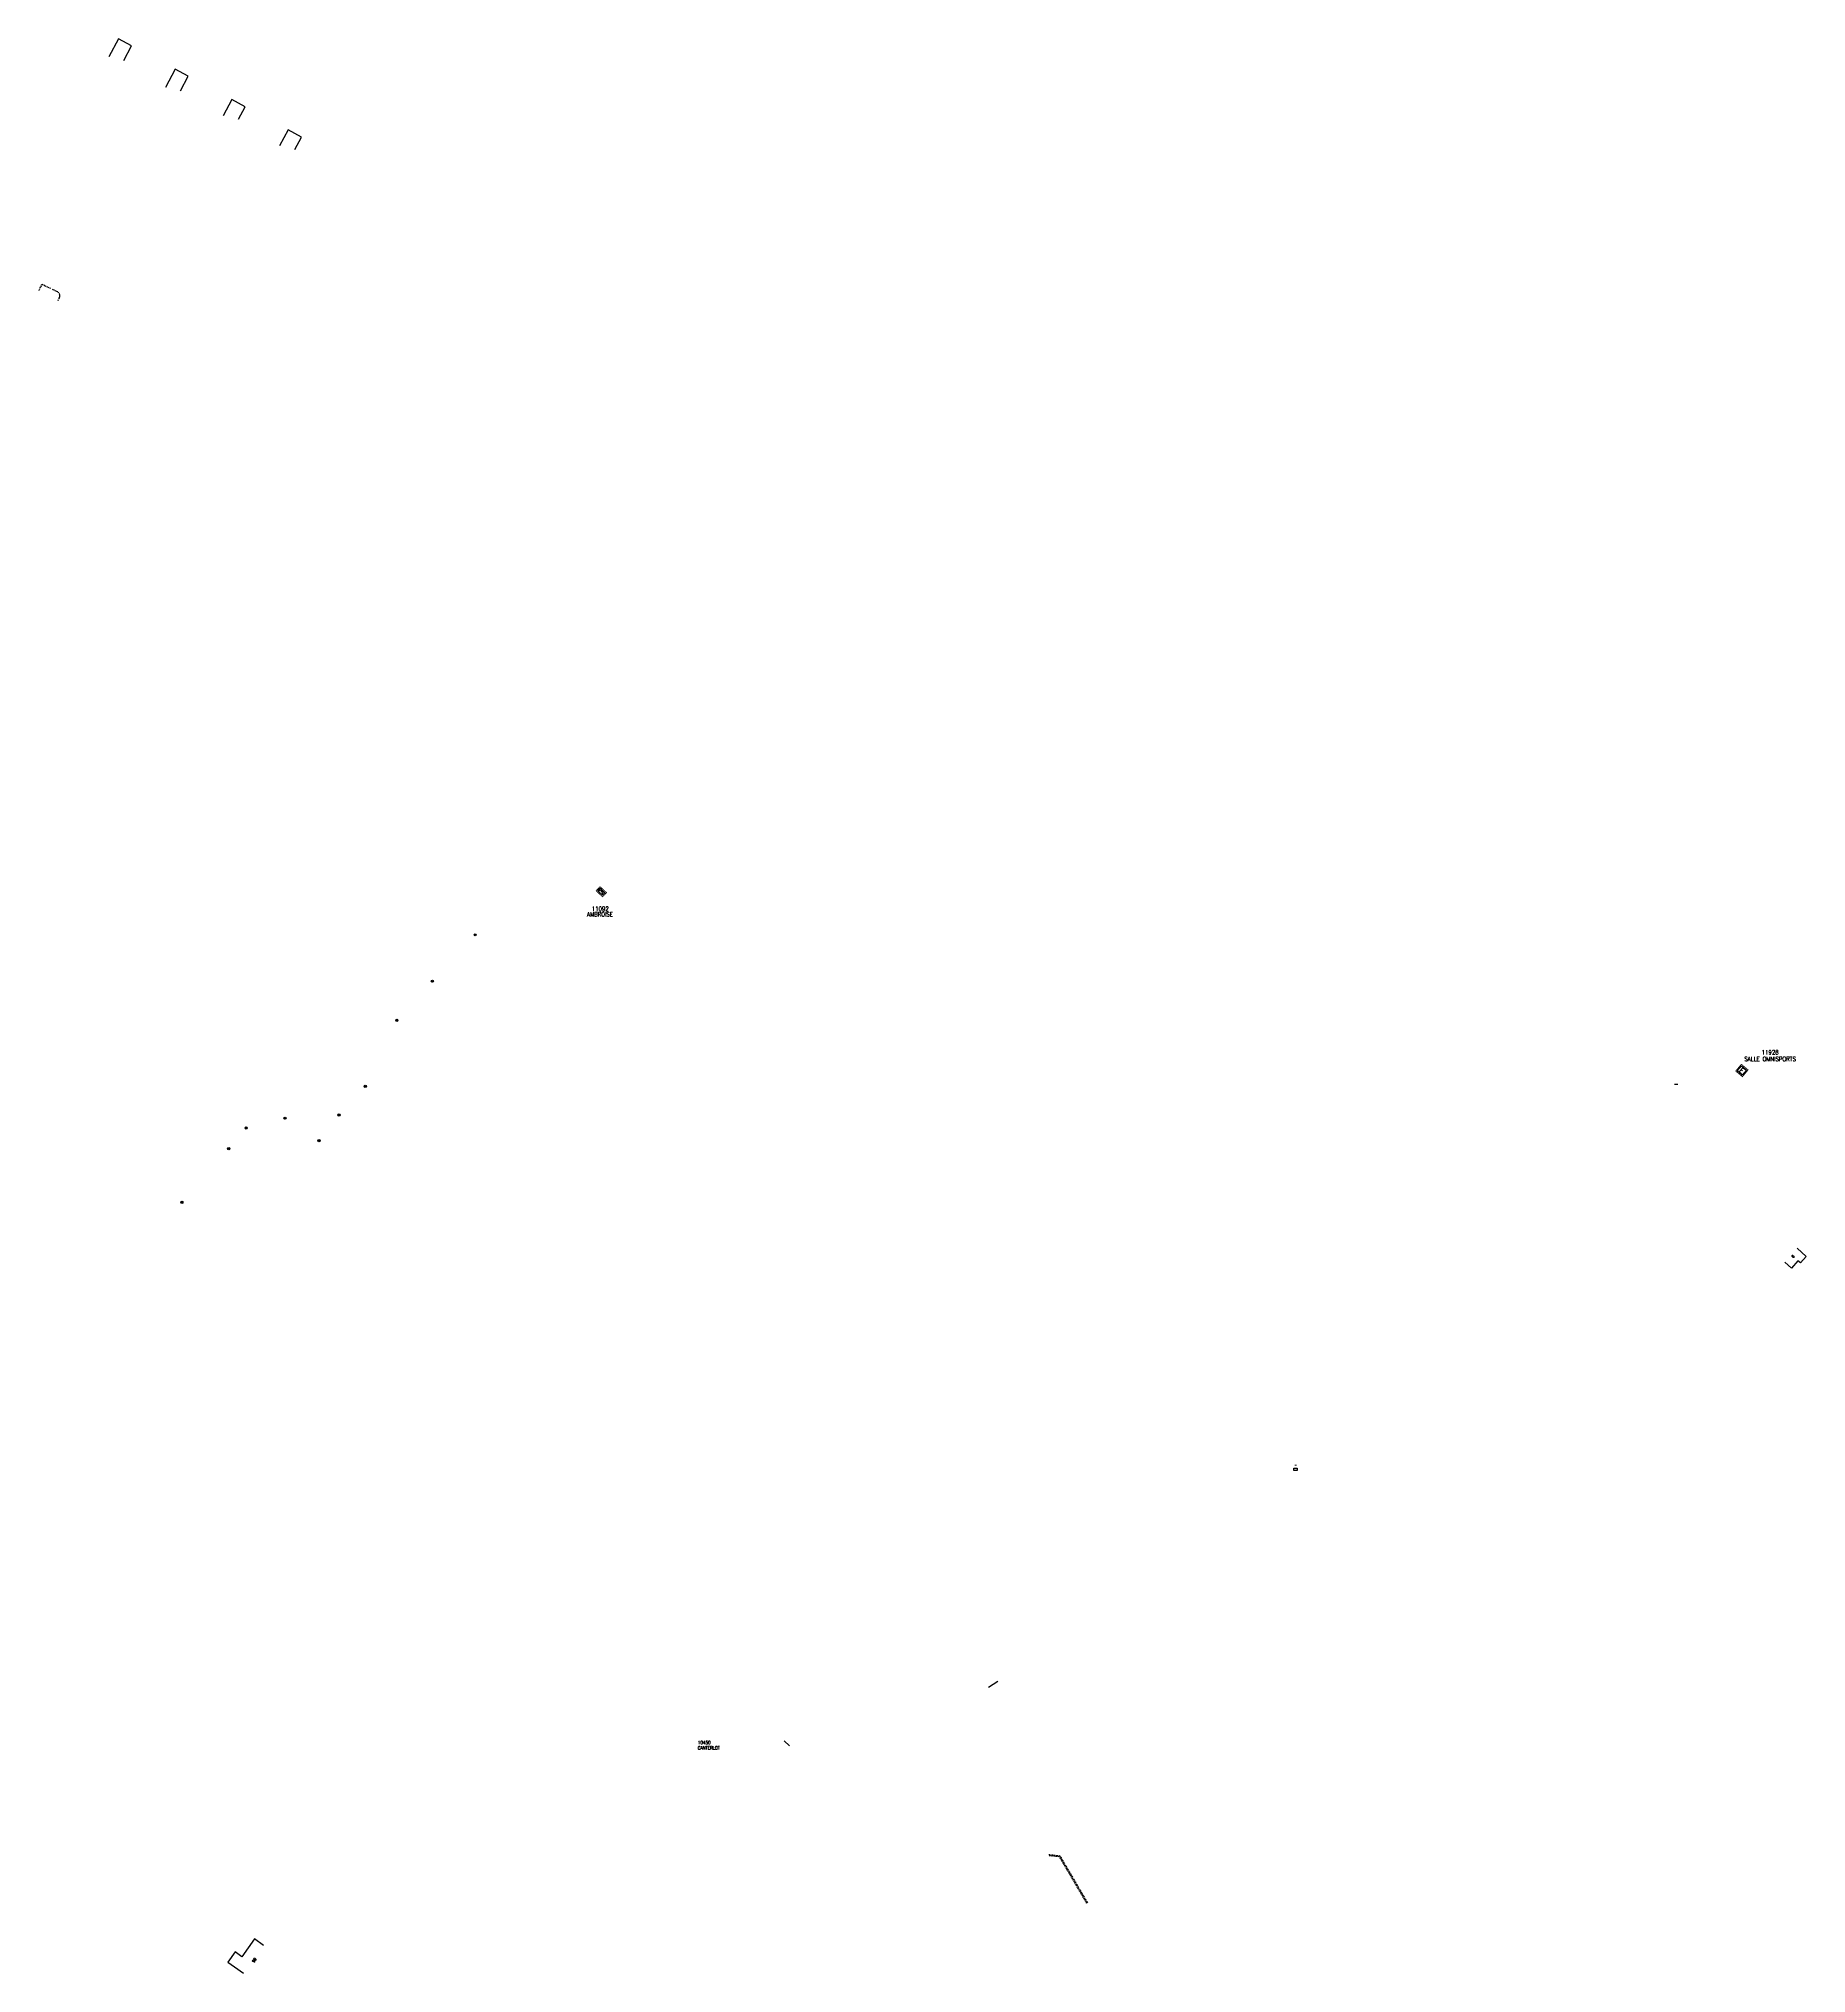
# Model space of a CAD drawing. Header units: millimetres. Extents: x 140034 to 140833, y 129005 to 129880.
import ezdxf
from ezdxf.enums import TextEntityAlignment as Align

# ---------------------------------------------------------------- set-up
doc = ezdxf.new("R2010")
doc.units = ezdxf.units.MM
doc.linetypes.add('DASHED', pattern=[0.75, 0.5, -0.25])
doc.layers.get('0').update_dxf_attribs({"linetype": 'CONTINUOUS'})
for name, color, linetype in [('BB01', 7, 'CONTINUOUS'), ('BB06', 7, 'CONTINUOUS'), ('BR12', 7, 'CONTINUOUS'), ('M_200', 7, 'CONTINUOUS'), ('W0100', 7, 'CONTINUOUS'), ('W0112', 1, 'DASHED'), ('W0469', 7, 'CONTINUOUS'), ('W0991', 7, 'CONTINUOUS'), ('w1102', 7, 'CONTINUOUS')]:
    doc.layers.add(name, color=color, linetype=linetype)
doc.styles.add('B_ROMANS', font='ROMANS.shx', dxfattribs={"width": 0.75})
doc.styles.add('M_ROMANS', font='ROMANS.shx', dxfattribs={"width": 0.75})
doc.styles.get("Standard").update_dxf_attribs({"font": 'romans.shx', "width": 0.85})

# ---------------------------------------------------------------- blocks, each defined once
blk = doc.blocks.new('M_200_56')
at = {"color": 0, "linetype": 'Continuous', "const_width": 0.35, "flags": 128}
blk.add_lwpolyline([(2, 2), (2, -2), (-2, -2), (-2, 2)], close=True, dxfattribs=at)
at = {"color": 0, "linetype": 'Continuous'}
blk.add_lwpolyline([(-1.5, 1.5), (1.5, 1.5), (1.5, -1.5), (-1.5, -1.5)], close=True, dxfattribs=at)
at = {"color": 0, "linetype": 'Continuous', "width": 0.85}
blk.add_text('E', height=2.5, dxfattribs=at).set_placement((0, 0), align=Align.MIDDLE_CENTER)
for tag, p in [('NUM', (0, 15.06)), ('NOM', (0, 8.65))]:
    blk.add_attdef(tag, text='', height=4, dxfattribs=at).set_placement(p, align=Align.MIDDLE)
at = {"color": 0, "linetype": 'Continuous', "style": 'M_ROMANS', "width": 0.75, "flags": 3}
for tag, p in [('DEF_COUP', (-0.13, -7.49)), ('DEF_LEG', (-0.13, -4.99)), ('DEF_TYPE', (-0.13, -9.99))]:
    blk.add_attdef(tag, text='', height=1.2, dxfattribs=at).set_placement(p, align=Align.MIDDLE)
blk = doc.blocks.new('BR1202')
at = {"color": 0, "linetype": 'Continuous', "flags": 128}
blk.add_lwpolyline([(-0.75, -0.5), (-0.75, 0.5), (0.75, 0.5), (0.75, -0.5), (-0.75, -0.5)], dxfattribs=at)
at = {"color": 0, "linetype": 'Continuous', "style": 'B_ROMANS', "width": 0.75}
blk.add_attdef('NUM', text='', height=1.2, dxfattribs=at).set_placement((0, 2), align=Align.MIDDLE)
at = {"color": 0, "linetype": 'Continuous', "style": 'B_ROMANS', "width": 0.75, "flags": 3}
for tag, p in [('DEF_COUP', (0, -12.5)), ('DEF_TYPE', (0, -15)), ('DEF_LEG', (0, -10))]:
    blk.add_attdef(tag, text='', height=1.2, dxfattribs=at).set_placement(p, align=Align.MIDDLE)
blk = doc.blocks.new('T469')
at = {"color": 0, "linetype": 'Continuous', "flags": 128}
for points in [[(-0.35, 0.35), (0.35, -0.35)], [(-0.35, -0.35), (0.35, 0.35)]]:
    blk.add_lwpolyline(points, dxfattribs=at)
at = {"color": 0, "linetype": 'Continuous'}
blk.add_circle((0, 0), 0.5, dxfattribs=at)
blk = doc.blocks.new('*U4')
at = {"layer": 'M_200', "color": 0, "linetype": 'Continuous', "const_width": 0.35, "flags": 128}
blk.add_lwpolyline([(2.59, 4), (2.59, 0), (0, 0), (0, 4)], close=True, dxfattribs=at)
at = {"layer": 'M_200', "color": 0, "linetype": 'Continuous'}
blk.add_lwpolyline([(0.5, 3.5), (2.09, 3.5), (2.09, 0.5), (0.5, 0.5)], close=True, dxfattribs=at)
at = {"layer": 'M_200', "insert": (1.34, 1.99), "char_height": 1.86, "width": 1.9296, "attachment_point": 5}
blk.add_mtext('E', dxfattribs=at)
at = {"layer": 'M_200', "color": 0, "linetype": 'Continuous', "width": 0.85}
for tag, p in [('NUM', (2, 10.77)), ('NOM', (2, 7.49))]:
    blk.add_attdef(tag, text='', height=2, dxfattribs=at).set_placement(p, align=Align.MIDDLE)
at = {"layer": 'M_200', "color": 0, "linetype": 'Continuous', "style": 'M_ROMANS', "width": 0.75, "flags": 3}
for tag, p in [('DEF_COUP', (1.87, -5.49)), ('DEF_TYPE', (1.87, -7.99)), ('DEF_LEG', (1.87, -2.99))]:
    blk.add_attdef(tag, text='', height=1.2, dxfattribs=at).set_placement(p, align=Align.MIDDLE)

msp = doc.modelspace()

# ---------------------------------------------------------------- linework, layer by layer
at = {"layer": 'BB01', "color": 252, "flags": 128}
msp.add_lwpolyline([(140828.61, 129333.15), (140832.72, 129329.43), (140830.02, 129326.46), (140828.93, 129327.45), (140825.95, 129324.15), (140823.05, 129326.78)], dxfattribs=at)
at = {"layer": 'W0100', "color": 252, "flags": 128}
for points in [[(140072.08, 129870.07), (140075.62, 129876.69), (140069.72, 129879.86), (140065.3, 129871.67)], [(140097.67, 129856.27), (140101.23, 129862.92), (140095.33, 129866.09), (140090.89, 129857.87)], [(140123.92, 129843.52), (140126.9, 129849.12), (140120.95, 129852.32), (140117.08, 129845.04)], [(140149.35, 129829.79), (140152.38, 129835.42), (140146.44, 129838.61), (140142.55, 129831.37)], [(140135.24, 129017.95), (140131.18, 129020.86), (140125.43, 129012.84), (140122.38, 129015.02), (140119.1, 129010.45), (140122.15, 129008.26), (140126.21, 129005.35), (140126.21, 129005.35)]]:
    msp.add_lwpolyline(points, dxfattribs=at)
at = {"layer": 'W0100', "color": 253, "flags": 128}
msp.add_lwpolyline([(140774.69, 129407.13), (140773.06, 129407.13)], dxfattribs=at)
at = {"layer": 'W0112', "color": 252}
msp.add_lwpolyline([(140039.09, 129766.88), (140035.02, 129768.82), (140033.61, 129766.03)], dxfattribs=at)
msp.add_lwpolyline([(140042.38, 129761.59), (140042.99, 129762.79, 0.401064), (140042.18, 129765.41), (140039.82, 129766.53)], format="xyb", dxfattribs=at)
at = {"layer": 'W0112', "color": 252, "flags": 128}
for points in [[(140490.25, 129059.05), (140495.2, 129058.51), (140507.79, 129037.1)], [(140490.4, 129058.63), (140494.96, 129058.14), (140507.46, 129036.87)]]:
    msp.add_lwpolyline(points, dxfattribs=at)
at = {"layer": 'w1102', "flags": 128}
msp.add_lwpolyline([(140463.03, 129134.7), (140467.24, 129137.41)], dxfattribs=at)
at = {"layer": 'w1102', "color": 252, "linetype": 'Continuous', "flags": 128}
msp.add_lwpolyline([(140370.61, 129110.51), (140373.09, 129108.21)], dxfattribs=at)

# ---------------------------------------------------------------- block references
at = {"layer": 'BR12', "color": 252}
msp.add_blockref('BR1202', (140601.86, 129233.17), dxfattribs=at).add_auto_attribs({'NUM': '-'})
at = {"layer": 'M_200', "ltscale": 0.95}
ref = msp.add_blockref('*U4', (140287.37, 129496.57), dxfattribs=dict(at, rotation=227.1058137114252))
ref.add_attrib('NUM', '11092', dxfattribs={"color": 0, "linetype": 'Continuous', "height": 2, "width": 0.85}).set_placement((140287.49, 129486.51), align=Align.MIDDLE)
ref.add_attrib('NOM', 'AMBROISE', dxfattribs={"color": 0, "linetype": 'Continuous', "height": 2, "width": 0.85}).set_placement((140287.36, 129484.07), align=Align.MIDDLE)
at = {"layer": 'M_200'}
ref = msp.add_blockref('M_200_56', (140803.59, 129413.45), dxfattribs=dict(at, rotation=320.0865243857286))
ref.add_attrib('NUM', '11928', dxfattribs={"layer": '0', "color": 0, "linetype": 'Continuous', "height": 2, "width": 0.85}).set_placement((140816.36, 129421.68), align=Align.MIDDLE)
ref.add_attrib('NOM', 'SALLE OMNISPORTS', dxfattribs={"layer": '0', "color": 0, "linetype": 'Continuous', "height": 2, "width": 0.85}).set_placement((140816.36, 129418.68), align=Align.MIDDLE)
at = {"layer": 'W0469'}
for p in [(140230.92, 129474.79), (140211.61, 129453.85), (140195.51, 129436.16), (140181.26, 129406.31), (140169.42, 129393.3), (140127.39, 129387.49), (140145, 129391.9), (140119.54, 129378.11), (140160.33, 129381.77), (140098.35, 129353.9)]:
    msp.add_blockref('T469', p, dxfattribs=at)

# ---------------------------------------------------------------- texts
at = {"layer": 'BB06', "color": 252}
msp.add_text('6', height=1.25, rotation=48.92979, dxfattribs=at).set_placement((140826.68, 129329.4), align=Align.MIDDLE)
at = {"layer": 'M_200', "width": 0.85}
for s, p in [('CANTERLOT', (140331.58, 129106.49)), ('10450', (140331.58, 129108.92))]:
    msp.add_text(s, height=1.5, dxfattribs=at).set_placement(p)
at = {"layer": 'W0991', "color": 252}
msp.add_text('99', height=1.25, rotation=54.37438, dxfattribs=at).set_placement((140131.06, 129011.3), align=Align.MIDDLE)

doc.saveas('drawing.dxf')
